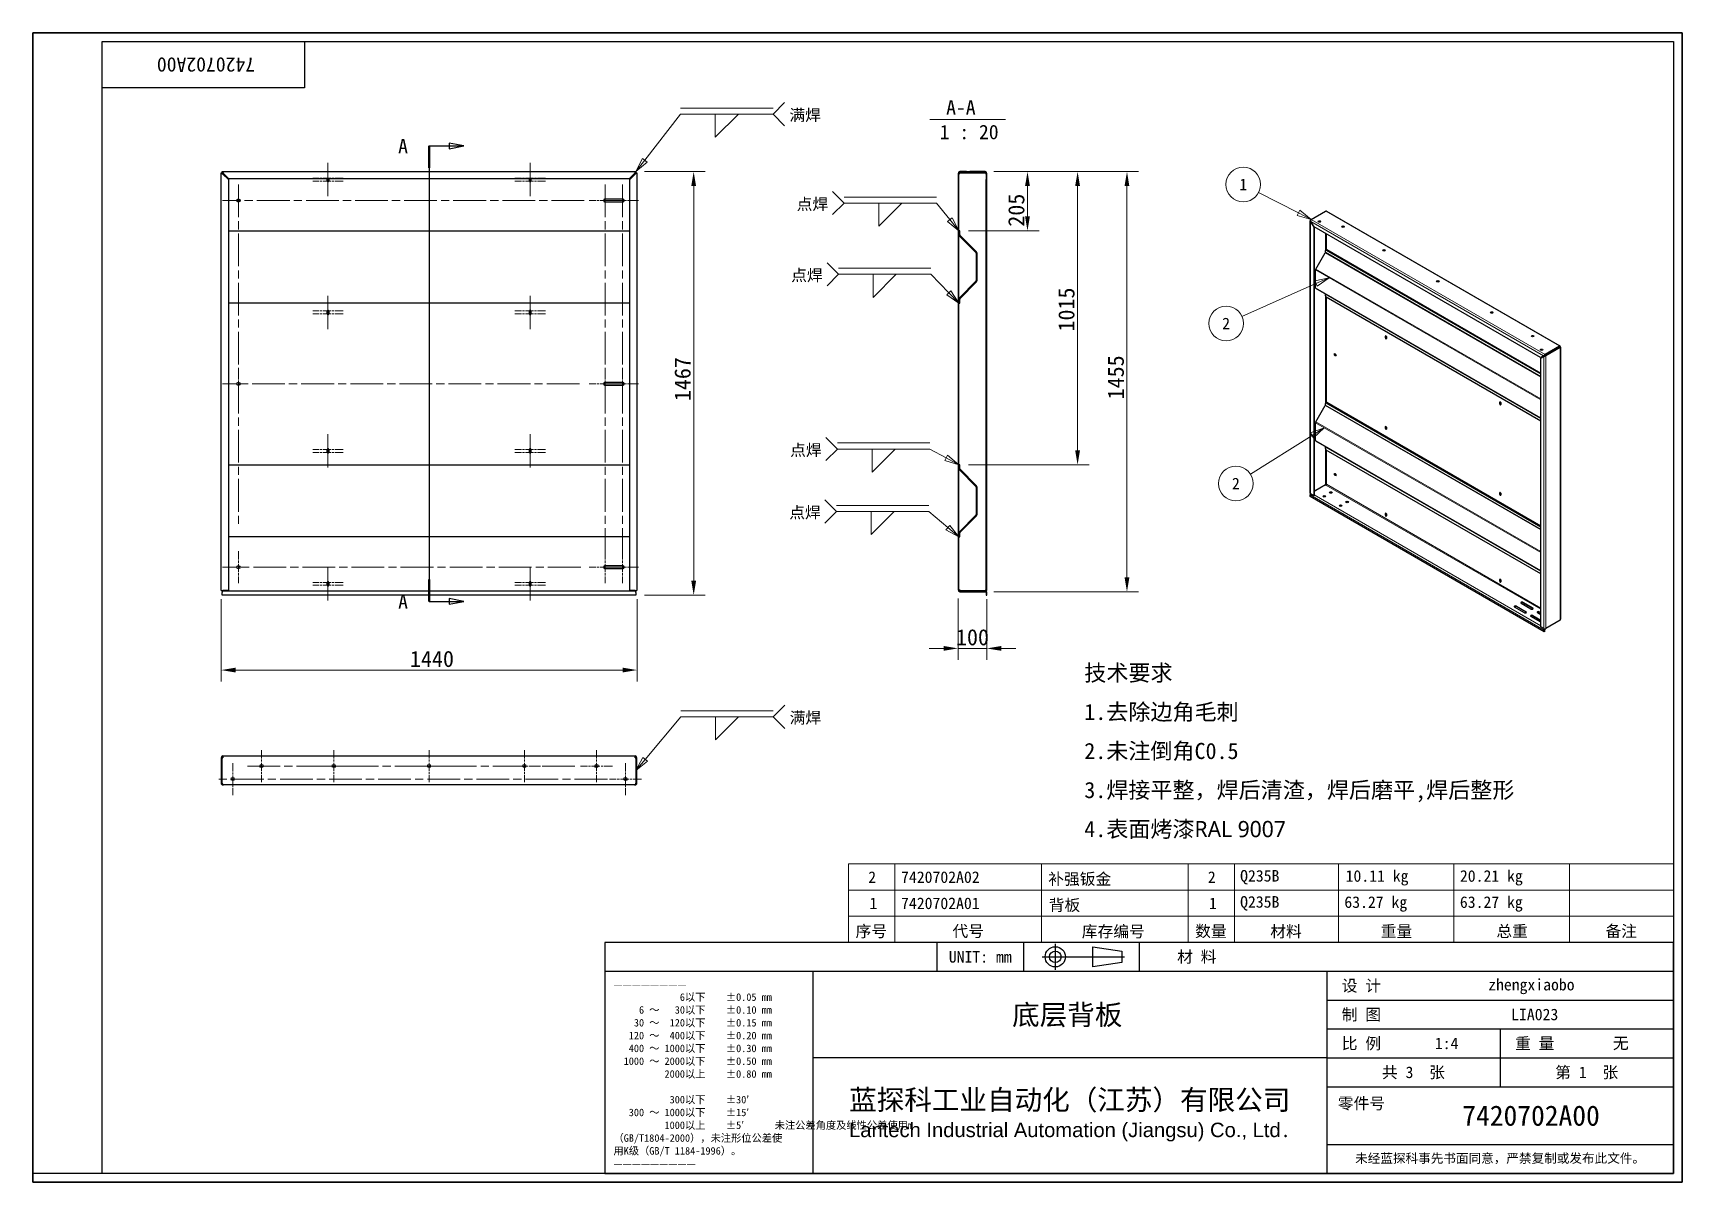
# Model space of a CAD drawing. Header units: millimetres. Extents: x 120 to 5830, y 110 to 4090.
import ezdxf
from ezdxf.enums import TextEntityAlignment as Align

# ---------------------------------------------------------------- set-up
doc = ezdxf.new("R2010")
doc.units = ezdxf.units.MM
doc.header["$LTSCALE"] = 20
doc.linetypes.add('CHAIN', pattern=[0.3543, 0.2362, -0.0295, 0.0591, -0.0295])
doc.linetypes.add('DASHED', pattern=[0.2067, 0.1654, -0.0413])
for name, color, linetype, lineweight in [('1', 7, 'Continuous', 18), ('剖面线 (ISO)', 7, 'Continuous', 18), ('可见 (ISO)', 7, 'Continuous', 25), ('可见窄的 (ISO)', 7, 'Continuous', 18), ('图框 (ISO)', 7, 'Continuous', 35), ('标题 (ISO)', 7, 'Continuous', 25)]:
    doc.layers.add(name, color=color, linetype=linetype, lineweight=lineweight)
for name, color, linetype, lineweight, true_color in [('中心标记 (ISO)', 1, 'CHAIN', 18, 0xc2ff0000), ('剖切线 (ISO)', 7, 'CHAIN', 25, 0xc2008000), ('尺寸 (ISO)', 7, 'Continuous', 18, 0xc2008000), ('符号 (ISO)', 7, 'Continuous', 18, 0xc2008000)]:
    doc.layers.add(name, color=color, linetype=linetype, lineweight=lineweight, true_color=true_color)
doc.styles.add('HZ_33', font='simfang.ttf')
doc.styles.add('文本样式164', font='SimSun.ttf')
doc.styles.add('文本样式165', font='SimSun.ttf')
doc.styles.add('文本样式74', font='SimSun.ttf')
doc.styles.add('最新国标', font='simfang.ttf')
doc.styles.add('注释文本 (ISO)', font='simfang.ttf')
doc.styles.add('添加1', font='simfang.ttf')
doc.dimstyles.new('默认 (GB)', dxfattribs={"dimscale": 20, "dimtxt": 2.8, "dimasz": 2.5, "dimexe": 2, "dimexo": 1.5, "dimgap": 0.5, "dimtad": 1, "dimtoh": 1, "dimdsep": 46, "dimtxsty": '最新国标', "dimcen": 0.09, "dimdle": 10, "dimaunit": 1, "dimadec": 3, "dimazin": 2, "dimtfac": 0.535714, "dimtdec": 3, "dimtmove": 0, "dimatfit": 3, "dimfxl": 1, "dimtolj": 1, "dimlwd": -1, "dimlwe": -1, "dimarcsym": 0})
pattern_1 = [(45, (0, 0), (-44.9013, 44.9013), [])]

msp = doc.modelspace()

# ---------------------------------------------------------------- texts
at = {"layer": '符号 (ISO)', "char_height": 50, "attachment_point": 7, "style": 'HZ_33'}
for s, insert in [('A-A ', (3281.993, 3807.249)), (' 1 : 20', (3225.533, 3721.045))]:
    msp.add_mtext(s, dxfattribs=dict(at, insert=insert))
at = {"layer": '符号 (ISO)', "insert": (3760.326, 1600.041), "char_height": 56, "width": 1634.80701, "attachment_point": 4, "line_spacing_factor": 1.44864, "style": '添加1'}
msp.add_mtext('\\fFangSong|b0|i0;{\\H56.0000;技术要求\\P}\\fFangSong|b0|i0;{\\H56.0000;1.去除边角毛刺\\P}\\fFangSong|b0|i0;{\\H56.0000;2.未注倒角C0.5\\P}\\fFangSong|b0|i0;{\\H56.0000;3.焊接平整，焊后清渣，焊后磨平,焊后整形\\P}\\fFangSong|b0|i0;{\\H56.0000;4.表面烤漆}\\fSegoe UI|b0|i0;{\\H56.0000;RAL 9007\\P}', dxfattribs=at)

# ---------------------------------------------------------------- blocks, each defined once
blk = doc.blocks.new('图框 最新国标')
at = {"layer": '图框 (ISO)'}
for p, q in [((6, 7), (6, 204.5)), ((6, 204.5), (291.5, 204.5)), ((291.5, 204.5), (291.5, 5.5)), ((6, 7), (6, 5.5)), ((6, 7), (6, 5.5)), ((291.5, 5.5), (6, 5.5))]:
    blk.add_line(p, q, dxfattribs=at)
at = {"layer": '图框 (ISO)', "color": 7, "linetype": 'Continuous', "lineweight": 25}
for p, q in [((18, 203), (290, 203)), ((18, 7), (18, 203)), ((18, 203), (290, 203)), ((53, 203), (53, 195)), ((290, 203), (290, 7)), ((290, 203), (290, 7)), ((53, 195), (18, 195)), ((290, 7), (6, 7)), ((290, 7), (18, 7))]:
    blk.add_line(p, q, dxfattribs=at)
at = {"layer": '图框 (ISO)', "style": '文本样式74'}
blk.add_attdef('零件代号_001', (44.46, 200.25), '', height=2.5, rotation=180, dxfattribs=at)
blk = doc.blocks.new('标题栏 副本 最新国标')
at = {"layer": '标题 (ISO)'}
for p, q in [((381.98, -183.84), (196.98, -183.84)), ((196.98, -183.84), (196.98, -223.84)), ((254.48, -183.84), (254.48, -188.84)), ((269.48, -183.84), (269.48, -188.84)), ((281.48, -188.09), (281.48, -184.59)), ((281.48, -184.59), (286.48, -185.34)), ((286.48, -185.34), (286.48, -187.34)), ((289.48, -183.84), (289.48, -188.84)), ((381.98, -223.84), (381.98, -183.84)), ((383.48, -183.84), (383.48, -225.34)), ((286.48, -187.34), (281.48, -188.09)), ((196.98, -188.84), (381.98, -188.84)), ((232.98, -188.84), (232.98, -223.84)), ((321.98, -188.84), (321.98, -223.84)), ((321.98, -193.84), (381.98, -193.84)), ((321.98, -198.84), (381.98, -198.84)), ((351.98, -198.84), (351.98, -208.84)), ((321.98, -203.84), (232.98, -203.84)), ((321.98, -203.84), (381.98, -203.84)), ((321.98, -208.84), (381.98, -208.84)), ((321.98, -218.84), (381.98, -218.84)), ((196.98, -223.84), (381.98, -223.84)), ((383.48, -225.34), (196.98, -225.34))]:
    blk.add_line(p, q, dxfattribs=at)
at = {"layer": '标题 (ISO)', "linetype": 'CHAIN', "ltscale": 5.000333}
blk.add_line((274.98, -184.09), (274.98, -188.59), dxfattribs=at)
at = {"layer": '标题 (ISO)', "linetype": 'CHAIN', "ltscale": 15.834605}
blk.add_line((272.73, -186.34), (286.98, -186.34), dxfattribs=at)
at = {"layer": '标题 (ISO)'}
for radius in [1.75, 1]:
    blk.add_circle((274.98, -186.34), radius, dxfattribs=at)
at = {"layer": '1', "style": '文本样式164'}
for s, p in [('UNIT: mm', (261.98, -186.34)), ('材 料', (299.48, -186.34)), ('设 计', (327.98, -191.34)), ('制 图', (327.98, -196.34)), ('比 例', (327.98, -201.34)), ('重 量', (357.98, -201.34)), ('共 3  张', (336.98, -206.34)), ('第 1  张', (366.98, -206.34))]:
    blk.add_text(s, height=2, dxfattribs=at).set_placement(p, align=Align.MIDDLE_CENTER)
at = {"layer": '标题 (ISO)', "style": '注释文本 (ISO)'}
for s, insert, char_height, attachment_point, line_spacing_factor in [('————————\\P}\\fSimSun|b0|i0;{\\H1.3000;             6以下    ±0.05 mm\\P}\\fSimSun|b0|i0;{\\H1.3000;     6 ～   30以下    ±0.10 mm\\P}\\fSimSun|b0|i0;{\\H1.3000;    30 ～  120以下    ±0.15 mm\\P}\\fSimSun|b0|i0;{\\H1.3000;   120 ～  400以下    ±0.20 mm\\P}\\fSimSun|b0|i0;{\\H1.3000;   400 ～ 1000以下    ±0.30 mm\\P}\\fSimSun|b0|i0;{\\H1.3000;  1000 ～ 2000以下    ±0.50 mm\\P}\\fSimSun|b0|i0;{\\H1.3000;          2000以上    ±0.80 mm\\P}\\fSimSun|b0|i0;{\\H1.3000;\\P}\\fSimSun|b0|i0;{\\H1.3000;           300以下    ±30′\\P}\\fSimSun|b0|i0;{\\H1.3000;   300 ～ 1000以下    ±15′\\P}\\fSimSun|b0|i0;{\\H1.3000;          1000以上    ±5′}\\fSimSun|b0|i0;{\\H1.3000;      未注公差角度及线性公差使用m\\P}\\fSimSun|b0|i0;{\\H1.3000;（GB/T1804-2000），未注形位公差使\\P}\\fSimSun|b0|i0;{\\H1.3000;用K级（GB/T 1184-1996）。\\P}\\fSimSun|b0|i0;{\\H1.3000;—————————', (198.48, -206.63), 1.3, 4, 1.023913), ('{\\fMicrosoft YaHei|b0|i0|c134|p34;\\H1.75x;蓝探科工业自动化（江苏）有限公司\\P\\fArial|b0|i0|c0|p34;\\H0.71429x;Lantech Industrial Automation (Jiangsu) Co., Ltd\\fFangSong|b0|i0|c134|p49;.\\H1.15195x; }', (277.48, -213.84), 2, 5, 0.978695)]:
    blk.add_mtext(s, dxfattribs=dict(at, insert=insert, char_height=char_height, attachment_point=attachment_point, line_spacing_factor=line_spacing_factor))
at = {"layer": '标题 (ISO)', "attachment_point": 5, "style": '注释文本 (ISO)'}
for s, insert, char_height in [('\\fFangSong|b0|i0;LIA023', (357.98, -196.34), 2), ('\\fFangSong|b0|i0;零件号', (327.98, -211.84), 2), ('\\fSimSun|b0|i0;{\\H1.6000;未经蓝探科事先书面同意，严禁复制或发布此文件。}', (351.98, -221.34), 1.6)]:
    blk.add_mtext(s, dxfattribs=dict(at, insert=insert, char_height=char_height))
at = {"layer": '标题 (ISO)', "style": '注释文本 (ISO)'}
blk.add_attdef('材料', text='', height=2, dxfattribs=at).set_placement((324.48, -186.34), align=Align.MIDDLE_CENTER)
at = {"layer": '标题 (ISO)'}
for tag, p, height, style in [('设计人_001', (349.92, -192.16), 2, '注释文本 (ISO)'), ('库存编号_001', (267.5, -198.13), 3.5, '文本样式165'), ('视图比例_001', (340.69, -202.33), 2, '注释文本 (ISO)'), ('质量\\P3;_001', (371.53, -202.3), 2, '注释文本 (ISO)'), ('零件代号_001', (345.44, -215.59), 3.5, '文本样式165')]:
    blk.add_attdef(tag, p, '', height=height, dxfattribs=dict(at, style=style))
blk = doc.blocks.new('二维转换剖视图0')
at = {"layer": '剖切线 (ISO)', "linetype": 'CHAIN', "ltscale": 16.305273}
blk.add_line((74.57, 184.93), (74.57, 106.05), dxfattribs=at)
at = {"layer": '剖切线 (ISO)', "linetype": 'Continuous', "lineweight": 50}
for p, q in [((74.57, 184.93), (74.57, 181.15)), ((74.57, 109.83), (74.57, 106.05))]:
    blk.add_line(p, q, dxfattribs=at)
at = {"layer": '剖切线 (ISO)', "linetype": 'Continuous'}
for p, q in [((74.57, 184.93), (78.07, 184.93)), ((80.57, 184.93), (78.07, 185.43)), ((78.07, 185.43), (78.07, 184.43)), ((78.07, 184.93), (80.57, 184.93)), ((78.07, 184.43), (80.57, 184.93)), ((74.57, 106.05), (78.07, 106.05)), ((80.57, 106.05), (78.07, 106.55)), ((78.07, 106.55), (78.07, 105.55)), ((78.07, 106.05), (80.57, 106.05)), ((78.07, 105.55), (80.57, 106.05))]:
    blk.add_line(p, q, dxfattribs=at)
at = {"layer": '剖切线 (ISO)', "linetype": 'Continuous', "flags": 128}
for points in [[(78.07, 184.43), (80.57, 184.93), (78.07, 185.43), (78.07, 184.43)], [(78.07, 105.55), (80.57, 106.05), (78.07, 106.55), (78.07, 105.55)]]:
    blk.add_lwpolyline(points, dxfattribs=at)
at = {"layer": '剖切线 (ISO)'}
for points in [[(78.07, 184.43), (80.57, 184.93), (78.07, 185.43), (78.07, 184.43)], [(78.07, 105.55), (80.57, 106.05), (78.07, 106.55), (78.07, 105.55)]]:
    blk.add_solid(points, dxfattribs=at)
at = {"layer": '剖切线 (ISO)', "char_height": 2.5, "attachment_point": 7, "style": 'HZ_33'}
for insert in [(69.22, 183.65), (69.22, 104.77)]:
    blk.add_mtext('A', dxfattribs=dict(at, insert=insert))
blk = doc.blocks.new('*D6')
at = {"layer": 'Defpoints', "color": 0}
for p in [(3417.1, 3609.6), (3563.6, 3609.6), (3329.1, 3404.6)]:
    blk.add_point(p, dxfattribs=at)
at = {"layer": '尺寸 (ISO)', "color": 116, "true_color": 0x000000}
for p, q in [((3447.1, 3609.6), (3603.6, 3609.6)), ((3563.6, 3454.6), (3563.6, 3559.6)), ((3359.1, 3404.6), (3603.6, 3404.6))]:
    blk.add_line(p, q, dxfattribs=at)
for points in [[(3555.2, 3559.6), (3571.9, 3559.6), (3563.6, 3609.6)], [(3555.2, 3454.6), (3571.9, 3454.6), (3563.6, 3404.6)]]:
    blk.add_solid(points, dxfattribs=at)
at = {"layer": '尺寸 (ISO)', "insert": (3525.2, 3476.2), "char_height": 56, "attachment_point": 5, "rotation": 90, "style": '最新国标'}
blk.add_mtext('\\A1;205', dxfattribs=at)
blk = doc.blocks.new('*D7')
at = {"layer": 'Defpoints', "color": 0}
for p in [(3417.1, 3609.6), (3329.1, 2594.6), (3737.1, 2594.6)]:
    blk.add_point(p, dxfattribs=at)
at = {"layer": '尺寸 (ISO)', "color": 116, "true_color": 0x000000}
for p, q in [((3447.1, 3609.6), (3777.1, 3609.6)), ((3737.1, 3559.6), (3737.1, 2644.6)), ((3359.1, 2594.6), (3777.1, 2594.6))]:
    blk.add_line(p, q, dxfattribs=at)
for points in [[(3728.7, 3559.6), (3745.4, 3559.6), (3737.1, 3609.6)], [(3728.7, 2644.6), (3745.4, 2644.6), (3737.1, 2594.6)]]:
    blk.add_solid(points, dxfattribs=at)
at = {"layer": '尺寸 (ISO)', "insert": (3698.7, 3132.1), "char_height": 56, "attachment_point": 5, "rotation": 90, "style": '最新国标'}
blk.add_mtext('\\A1;1015', dxfattribs=at)
blk = doc.blocks.new('焊接符号标识符1')
at = {"layer": '符号 (ISO)'}
for p, q in [((146.42, 175.04), (144.42, 177.04)), ((146.42, 175.04), (144.42, 173.04)), ((162.42, 175.04), (146.42, 175.04)), ((152.42, 175.04), (156.42, 175.04)), ((156.42, 175.04), (152.42, 171.04)), ((152.42, 171.04), (152.42, 175.04)), ((164.73, 172.17), (162.42, 175.04)), ((165.12, 172.49), (164.34, 171.86)), ((164.34, 171.86), (166.3, 170.23)), ((164.73, 172.17), (166.3, 170.23)), ((166.3, 170.23), (165.12, 172.49))]:
    blk.add_line(p, q, dxfattribs=at)
at = {"layer": '符号 (ISO)', "linetype": 'DASHED', "ltscale": 12.901145}
blk.add_line((162.42, 176.09), (146.42, 176.09), dxfattribs=at)
at = {"layer": '符号 (ISO)', "flags": 128}
blk.add_lwpolyline([(164.34, 171.86), (166.3, 170.23), (165.12, 172.49), (164.34, 171.86)], dxfattribs=at)
at = {"layer": '符号 (ISO)'}
blk.add_solid([(164.34, 171.86), (166.3, 170.23), (165.12, 172.49), (164.34, 171.86)], dxfattribs=at)
at = {"layer": '符号 (ISO)', "insert": (138.22, 173.64), "char_height": 2, "attachment_point": 7, "style": '注释文本 (ISO)'}
blk.add_mtext('点焊', dxfattribs=at)
blk = doc.blocks.new('焊接符号标识符2')
at = {"layer": '符号 (ISO)'}
for p, q in [((145.47, 162.7), (143.47, 164.7)), ((145.47, 162.7), (143.47, 160.7)), ((161.47, 162.7), (145.47, 162.7)), ((151.47, 162.7), (155.47, 162.7)), ((155.47, 162.7), (151.47, 158.7)), ((151.47, 158.7), (151.47, 162.7)), ((164.56, 159.52), (161.47, 162.7)), ((164.92, 159.87), (164.2, 159.17)), ((164.2, 159.17), (166.3, 157.73)), ((164.56, 159.52), (166.3, 157.73)), ((166.3, 157.73), (164.92, 159.87))]:
    blk.add_line(p, q, dxfattribs=at)
at = {"layer": '符号 (ISO)', "linetype": 'DASHED', "ltscale": 12.901145}
blk.add_line((161.47, 163.75), (145.47, 163.75), dxfattribs=at)
at = {"layer": '符号 (ISO)', "flags": 128}
blk.add_lwpolyline([(164.2, 159.17), (166.3, 157.73), (164.92, 159.87), (164.2, 159.17)], dxfattribs=at)
at = {"layer": '符号 (ISO)'}
blk.add_solid([(164.2, 159.17), (166.3, 157.73), (164.92, 159.87), (164.2, 159.17)], dxfattribs=at)
at = {"layer": '符号 (ISO)', "insert": (137.27, 161.31), "char_height": 2, "attachment_point": 7, "style": '注释文本 (ISO)'}
blk.add_mtext('点焊', dxfattribs=at)
blk = doc.blocks.new('焊接符号标识符3')
at = {"layer": '符号 (ISO)'}
for p, q in [((145.28, 132.44), (143.28, 134.44)), ((145.28, 132.44), (143.28, 130.44)), ((161.28, 132.44), (145.28, 132.44)), ((151.28, 132.44), (155.28, 132.44)), ((155.28, 132.44), (151.28, 128.44)), ((151.28, 128.44), (151.28, 132.44)), ((164.1, 130.92), (161.28, 132.44)), ((164.34, 131.36), (163.86, 130.48)), ((166.3, 129.73), (164.34, 131.36)), ((163.86, 130.48), (166.3, 129.73)), ((164.1, 130.92), (166.3, 129.73))]:
    blk.add_line(p, q, dxfattribs=at)
at = {"layer": '符号 (ISO)', "linetype": 'DASHED', "ltscale": 12.901145}
blk.add_line((161.28, 133.49), (145.28, 133.49), dxfattribs=at)
at = {"layer": '符号 (ISO)', "flags": 128}
blk.add_lwpolyline([(163.86, 130.48), (166.3, 129.73), (164.34, 131.36), (163.86, 130.48)], dxfattribs=at)
at = {"layer": '符号 (ISO)'}
blk.add_solid([(163.86, 130.48), (166.3, 129.73), (164.34, 131.36), (163.86, 130.48)], dxfattribs=at)
at = {"layer": '符号 (ISO)', "insert": (137.09, 131.04), "char_height": 2, "attachment_point": 7, "style": '注释文本 (ISO)'}
blk.add_mtext('点焊', dxfattribs=at)
blk = doc.blocks.new('焊接符号标识符4')
at = {"layer": '符号 (ISO)'}
for p, q in [((145.12, 121.62), (143.12, 123.62)), ((145.12, 121.62), (143.12, 119.62)), ((161.12, 121.62), (145.12, 121.62)), ((151.12, 121.62), (155.12, 121.62)), ((155.12, 121.62), (151.12, 117.62)), ((151.12, 117.62), (151.12, 121.62)), ((164.4, 118.85), (161.12, 121.62)), ((164.72, 119.23), (164.07, 118.47)), ((164.07, 118.47), (166.3, 117.23)), ((164.4, 118.85), (166.3, 117.23)), ((166.3, 117.23), (164.72, 119.23))]:
    blk.add_line(p, q, dxfattribs=at)
at = {"layer": '符号 (ISO)', "linetype": 'DASHED', "ltscale": 12.901145}
blk.add_line((161.12, 122.67), (145.12, 122.67), dxfattribs=at)
at = {"layer": '符号 (ISO)', "flags": 128}
blk.add_lwpolyline([(164.07, 118.47), (166.3, 117.23), (164.72, 119.23), (164.07, 118.47)], dxfattribs=at)
at = {"layer": '符号 (ISO)'}
blk.add_solid([(164.07, 118.47), (166.3, 117.23), (164.72, 119.23), (164.07, 118.47)], dxfattribs=at)
at = {"layer": '符号 (ISO)', "insert": (136.93, 120.23), "char_height": 2, "attachment_point": 7, "style": '注释文本 (ISO)'}
blk.add_mtext('点焊', dxfattribs=at)
blk = doc.blocks.new('*D12')
at = {"layer": 'Defpoints', "color": 0}
for p in [(2207.8, 3609.6), (2207.8, 2142.6), (2407.8, 2142.6)]:
    blk.add_point(p, dxfattribs=at)
at = {"layer": '尺寸 (ISO)', "color": 116, "true_color": 0x000000}
for p, q in [((2237.8, 3609.6), (2447.8, 3609.6)), ((2407.8, 3559.6), (2407.8, 2192.6)), ((2237.8, 2142.6), (2447.8, 2142.6))]:
    blk.add_line(p, q, dxfattribs=at)
for points in [[(2399.4, 3559.6), (2416.1, 3559.6), (2407.8, 3609.6)], [(2399.4, 2192.6), (2416.1, 2192.6), (2407.8, 2142.6)]]:
    blk.add_solid(points, dxfattribs=at)
at = {"layer": '尺寸 (ISO)', "insert": (2369.5, 2891.1), "char_height": 56, "attachment_point": 5, "rotation": 90, "style": '最新国标'}
blk.add_mtext('\\A1;1467', dxfattribs=at)
blk = doc.blocks.new('*D13')
at = {"layer": 'Defpoints', "color": 0}
for p in [(771.5, 2158.3), (2211.5, 2158.3), (771.5, 1883.3)]:
    blk.add_point(p, dxfattribs=at)
at = {"layer": '尺寸 (ISO)', "color": 116, "true_color": 0x000000}
for p, q in [((771.5, 2128.3), (771.5, 1843.3)), ((2211.5, 2128.3), (2211.5, 1843.3)), ((2161.5, 1883.3), (821.5, 1883.3))]:
    blk.add_line(p, q, dxfattribs=at)
for points in [[(821.5, 1891.6), (821.5, 1874.9), (771.5, 1883.3)], [(2161.5, 1891.6), (2161.5, 1874.9), (2211.5, 1883.3)]]:
    blk.add_solid(points, dxfattribs=at)
at = {"layer": '尺寸 (ISO)', "insert": (1501.5, 1921.6), "char_height": 56, "attachment_point": 5, "style": '最新国标'}
blk.add_mtext('\\A1;1440', dxfattribs=at)
blk = doc.blocks.new('*D14')
at = {"layer": 'Defpoints', "color": 0}
for p in [(3417.1, 3609.6), (3417.1, 2154.6), (3908.1, 2154.6)]:
    blk.add_point(p, dxfattribs=at)
at = {"layer": '尺寸 (ISO)', "color": 116, "true_color": 0x000000}
for p, q in [((3447.1, 3609.6), (3948.1, 3609.6)), ((3908.1, 3559.6), (3908.1, 2204.6)), ((3447.1, 2154.6), (3948.1, 2154.6))]:
    blk.add_line(p, q, dxfattribs=at)
for points in [[(3899.7, 3559.6), (3916.4, 3559.6), (3908.1, 3609.6)], [(3899.7, 2204.6), (3916.4, 2204.6), (3908.1, 2154.6)]]:
    blk.add_solid(points, dxfattribs=at)
at = {"layer": '尺寸 (ISO)', "insert": (3869.7, 2897.1), "char_height": 56, "attachment_point": 5, "rotation": 90, "style": '最新国标'}
blk.add_mtext('\\A1;1455', dxfattribs=at)
blk = doc.blocks.new('*D15')
at = {"layer": 'Defpoints', "color": 0}
for p in [(3323.1, 2160.6), (3423.1, 2158.3), (3423.1, 1958.3)]:
    blk.add_point(p, dxfattribs=at)
at = {"layer": '尺寸 (ISO)', "color": 116, "true_color": 0x000000}
for p, q in [((3323.1, 2130.6), (3323.1, 1918.3)), ((3423.1, 2128.3), (3423.1, 1918.3)), ((3273.1, 1958.3), (3223.1, 1958.3)), ((3323.1, 1958.3), (3423.1, 1958.3)), ((3473.1, 1958.3), (3523.1, 1958.3))]:
    blk.add_line(p, q, dxfattribs=at)
for points in [[(3273.1, 1966.7), (3273.1, 1950), (3323.1, 1958.3)], [(3473.1, 1966.7), (3473.1, 1950), (3423.1, 1958.3)]]:
    blk.add_solid(points, dxfattribs=at)
at = {"layer": '尺寸 (ISO)', "insert": (3373.1, 1996.6), "char_height": 56, "attachment_point": 5, "style": '最新国标'}
blk.add_mtext('\\A1;100', dxfattribs=at)
blk = doc.blocks.new('明细栏')
at = {"layer": '符号 (ISO)'}
for p, q in [((290, 60.58), (147.2, 60.58)), ((147.2, 60.58), (147.2, 51.53)), ((155.2, 60.58), (155.2, 51.53)), ((180.6, 60.58), (180.6, 51.53)), ((206, 60.58), (206, 51.53)), ((214, 60.58), (214, 51.53)), ((232, 60.58), (232, 51.53)), ((252, 60.58), (252, 51.53)), ((272, 60.58), (272, 51.53)), ((290, 60.58), (290, 51.53)), ((290, 56.05), (147.2, 56.05)), ((290, 51.53), (147.2, 51.53)), ((147.2, 47), (147.2, 51.53)), ((155.2, 47), (155.2, 51.53)), ((180.6, 47), (180.6, 51.53)), ((206, 47), (206, 51.53)), ((214, 47), (214, 51.53)), ((232, 47), (232, 51.53)), ((252, 47), (252, 51.53)), ((272, 47), (272, 51.53)), ((290, 47), (290, 51.53)), ((290, 47), (147.2, 47))]:
    blk.add_line(p, q, dxfattribs=at)
at = {"layer": '符号 (ISO)', "char_height": 2, "attachment_point": 7, "style": '注释文本 (ISO)'}
for s, insert in [('2', (150.61, 57.3)), ('7420702A02', (156.29, 57.27)), ('补强钣金', (181.77, 56.75)), ('2', (209.41, 57.3)), ('Q235B', (214.99, 57.03)), ('10.11 kg', (233.26, 56.85)), ('20.21 kg', (253.05, 56.85)), ('1', (150.81, 52.77)), ('7420702A01', (156.29, 52.74)), ('背板', (181.86, 52.24)), ('1', (209.61, 52.77)), ('Q235B', (214.99, 52.51)), ('63.27 kg', (233.04, 52.32)), ('63.27 kg', (253.04, 52.32)), ('序号', (148.42, 47.71)), ('代号', (165.19, 47.73)), ('库存编号', (187.58, 47.66)), ('数量', (207.21, 47.72)), ('材料', (220.21, 47.68)), ('重量', (239.33, 47.78)), ('总重', (259.36, 47.75)), ('备注', (278.25, 47.74))]:
    blk.add_mtext(s, dxfattribs=dict(at, insert=insert))
blk = doc.blocks.new('引出序号1')
at = {"layer": '符号 (ISO)'}
for p, q in [((225.08, 173.36), (218.2, 176.9)), ((225.31, 173.8), (224.85, 172.91)), ((224.85, 172.91), (227.3, 172.21)), ((225.08, 173.36), (227.3, 172.21)), ((227.3, 172.21), (225.31, 173.8))]:
    blk.add_line(p, q, dxfattribs=at)
at = {"layer": '符号 (ISO)', "flags": 128}
blk.add_lwpolyline([(224.85, 172.91), (227.3, 172.21), (225.31, 173.8), (224.85, 172.91)], dxfattribs=at)
at = {"layer": '符号 (ISO)'}
blk.add_circle((215.54, 178.27), 3, dxfattribs=at)
blk.add_solid([(224.85, 172.91), (227.3, 172.21), (225.31, 173.8), (224.85, 172.91)], dxfattribs=at)
at = {"layer": '符号 (ISO)', "insert": (215.54, 178.27), "char_height": 2, "attachment_point": 5, "style": '注释文本 (ISO)'}
blk.add_mtext('1', dxfattribs=at)
blk = doc.blocks.new('引出序号2')
at = {"layer": '符号 (ISO)'}
for p, q in [((228.12, 161.09), (215.3, 155.4)), ((230.4, 162.11), (227.91, 161.55)), ((227.91, 161.55), (228.32, 160.64)), ((228.12, 161.09), (230.4, 162.11)), ((228.32, 160.64), (230.4, 162.11))]:
    blk.add_line(p, q, dxfattribs=at)
at = {"layer": '符号 (ISO)', "flags": 128}
blk.add_lwpolyline([(228.32, 160.64), (230.4, 162.11), (227.91, 161.55), (228.32, 160.64)], dxfattribs=at)
at = {"layer": '符号 (ISO)'}
blk.add_circle((212.57, 154.19), 3, dxfattribs=at)
blk.add_solid([(228.32, 160.64), (230.4, 162.11), (227.91, 161.55), (228.32, 160.64)], dxfattribs=at)
at = {"layer": '符号 (ISO)', "insert": (212.57, 154.19), "char_height": 2, "attachment_point": 5, "style": '注释文本 (ISO)'}
blk.add_mtext('2', dxfattribs=at)
blk = doc.blocks.new('引出序号3')
at = {"layer": '符号 (ISO)'}
for p, q in [((227.44, 134.81), (216.78, 128.07)), ((229.55, 136.14), (227.17, 135.23)), ((227.17, 135.23), (227.71, 134.38)), ((227.44, 134.81), (229.55, 136.14)), ((227.71, 134.38), (229.55, 136.14))]:
    blk.add_line(p, q, dxfattribs=at)
at = {"layer": '符号 (ISO)', "flags": 128}
blk.add_lwpolyline([(227.71, 134.38), (229.55, 136.14), (227.17, 135.23), (227.71, 134.38)], dxfattribs=at)
at = {"layer": '符号 (ISO)'}
blk.add_circle((214.26, 126.47), 3, dxfattribs=at)
blk.add_solid([(227.71, 134.38), (229.55, 136.14), (227.17, 135.23), (227.71, 134.38)], dxfattribs=at)
at = {"layer": '符号 (ISO)', "insert": (214.26, 126.47), "char_height": 2, "attachment_point": 5, "style": '注释文本 (ISO)'}
blk.add_mtext('2', dxfattribs=at)
blk = doc.blocks.new('焊接符号标识符5')
at = {"layer": '符号 (ISO)', "linetype": 'DASHED', "ltscale": 12.901145}
blk.add_line((118.13, 191.48), (134.13, 191.48), dxfattribs=at)
at = {"layer": '符号 (ISO)'}
for p, q in [((134.13, 190.43), (136.13, 192.43)), ((111.92, 182.45), (118.13, 190.43)), ((118.13, 190.43), (134.13, 190.43)), ((124.13, 190.43), (128.13, 190.43)), ((128.13, 190.43), (124.13, 186.43)), ((124.13, 186.43), (124.13, 190.43)), ((134.13, 190.43), (136.13, 188.43)), ((111.53, 182.76), (110.39, 180.48)), ((112.32, 182.15), (111.53, 182.76)), ((111.92, 182.45), (110.39, 180.48)), ((110.39, 180.48), (112.32, 182.15))]:
    blk.add_line(p, q, dxfattribs=at)
at = {"layer": '符号 (ISO)', "flags": 128}
blk.add_lwpolyline([(111.53, 182.76), (110.39, 180.48), (112.32, 182.15), (111.53, 182.76)], dxfattribs=at)
at = {"layer": '符号 (ISO)'}
blk.add_solid([(111.53, 182.76), (110.39, 180.48), (112.32, 182.15), (111.53, 182.76)], dxfattribs=at)
at = {"layer": '符号 (ISO)', "insert": (136.96, 189.05), "char_height": 2, "attachment_point": 7, "style": '注释文本 (ISO)'}
blk.add_mtext('满焊', dxfattribs=at)
blk = doc.blocks.new('焊接符号标识符6')
at = {"layer": '符号 (ISO)'}
for p, q in [((111.99, 78.7), (118.17, 86.07)), ((118.17, 86.07), (134.17, 86.07)), ((124.17, 86.07), (128.17, 86.07)), ((128.17, 86.07), (124.17, 82.07)), ((124.17, 82.07), (124.17, 86.07)), ((134.17, 86.07), (136.17, 88.07)), ((134.17, 86.07), (136.17, 84.07)), ((111.61, 79.02), (110.39, 76.79)), ((111.99, 78.7), (110.39, 76.79)), ((110.39, 76.79), (112.38, 78.38)), ((112.38, 78.38), (111.61, 79.02))]:
    blk.add_line(p, q, dxfattribs=at)
at = {"layer": '符号 (ISO)', "linetype": 'DASHED', "ltscale": 12.901145}
blk.add_line((118.17, 87.12), (134.17, 87.12), dxfattribs=at)
at = {"layer": '符号 (ISO)', "flags": 128}
blk.add_lwpolyline([(111.61, 79.02), (110.39, 76.79), (112.38, 78.38), (111.61, 79.02)], dxfattribs=at)
at = {"layer": '符号 (ISO)'}
blk.add_solid([(111.61, 79.02), (110.39, 76.79), (112.38, 78.38), (111.61, 79.02)], dxfattribs=at)
at = {"layer": '符号 (ISO)', "insert": (137, 84.69), "char_height": 2, "attachment_point": 7, "style": '注释文本 (ISO)'}
blk.add_mtext('满焊', dxfattribs=at)

# ---------------------------------------------------------------- dimensions: what is measured, and where the dimension line sits
at = {"layer": '尺寸 (ISO)', "color": 116, "true_color": 0x00803f}
for base, p1, p2, angle, override, picture, middle in [((2407.776, 2142.615), (2207.776, 3609.615), (2207.776, 2142.615), 270, {"dimgap": 0.5, "dimtoh": 0, "dimdec": 2, "dimtol": 0, "dimlim": 0, "dimtp": 0, "dimtm": 0, "dimtdec": 3, "dimtofl": 0, "dimatfit": 1}, '*D12', (2407.776, 2891.115)), ((3563.554, 3609.615), (3329.054, 3404.615), (3417.054, 3609.615), 90, {"dimgap": 0.5, "dimtoh": 0, "dimdec": 2, "dimtol": 0, "dimlim": 0, "dimtp": 0, "dimtm": 0, "dimtdec": 3, "dimtofl": 0, "dimatfit": 1}, '*D6', (3563.554, 3476.188)), ((3737.054, 2594.615), (3417.054, 3609.615), (3329.054, 2594.615), 90, {"dimgap": 0.5, "dimtoh": 0, "dimdec": 2, "dimtol": 0, "dimlim": 0, "dimtp": 0, "dimtm": 0, "dimtdec": 3, "dimtofl": 0, "dimatfit": 1}, '*D7', (3737.054, 3132.115)), ((3908.054, 2154.615), (3417.054, 3609.615), (3417.054, 2154.615), 90, {"dimgap": 0.5, "dimtoh": 0, "dimdec": 2, "dimtol": 0, "dimlim": 0, "dimtp": 0, "dimtm": 0, "dimtdec": 3, "dimtofl": 0, "dimatfit": 1}, '*D14', (3908.054, 2897.115)), ((771.483, 1883.252), (2211.483, 2158.322), (771.483, 2158.322), 180, {"dimgap": 0.5, "dimtoh": 0, "dimdec": 2, "dimtol": 0, "dimlim": 0, "dimtp": 0, "dimtm": 0, "dimtdec": 3, "dimtofl": 0, "dimatfit": 1}, '*D13', (1501.483, 1883.252)), ((3423.054, 1958.322), (3323.054, 2160.615), (3423.054, 2158.322), 180, {"dimgap": 0.5, "dimtoh": 0, "dimdec": 2, "dimtol": 0, "dimlim": 0, "dimtp": 0, "dimtm": 0, "dimtdec": 3, "dimtofl": 1, "dimatfit": 1}, '*D15', (3373.054, 1958.322))]:
    dim = msp.add_linear_dim(base=base, p1=p1, p2=p2, angle=angle, dimstyle='默认 (GB)', override=override, dxfattribs=at)
    dim.commit()
    dim.dimension.update_dxf_attribs({"geometry": picture, "text_midpoint": middle, "dimtype": 160})

# ---------------------------------------------------------------- hatches: boundary and pattern name
at = {"layer": '剖面线 (ISO)'}
h = msp.add_hatch(dxfattribs=at)
h.set_pattern_fill('ANSI31', color=256, scale=508, style=0)
h.set_pattern_definition(pattern_1)
edge = h.paths.add_edge_path()
edge.add_line((3420.054, 2151.615), (3420.054, 2142.615))
edge.add_line((3420.054, 2142.615), (3423.054, 2142.615))
edge.add_line((3423.054, 2142.615), (3423.054, 2151.615))
edge.add_ellipse((3417.054, 2151.615), major_axis=(0, 6), ratio=1, start_angle=270, end_angle=360)
edge.add_line((3417.054, 2157.615), (3329.054, 2157.615))
edge.add_ellipse((3329.054, 2160.615), major_axis=(-3, 0), ratio=1, start_angle=0, end_angle=90, ccw=False)
edge.add_line((3326.054, 2160.615), (3326.054, 3603.615))
edge.add_ellipse((3329.054, 3603.615), major_axis=(0, 3), ratio=1, start_angle=0, end_angle=90, ccw=False)
edge.add_line((3329.054, 3606.615), (3352.554, 3606.615))
edge.add_line((3352.554, 3606.615), (3352.554, 3609.615))
edge.add_line((3352.554, 3609.615), (3329.054, 3609.615))
edge.add_ellipse((3329.054, 3603.615), major_axis=(-6, 0), ratio=1, start_angle=270, end_angle=360)
edge.add_line((3323.054, 3603.615), (3323.054, 2160.615))
edge.add_ellipse((3329.054, 2160.615), major_axis=(0, -6), ratio=1, start_angle=270, end_angle=360)
edge.add_line((3329.054, 2154.615), (3417.054, 2154.615))
edge.add_ellipse((3417.054, 2151.615), major_axis=(3, 0), ratio=1, start_angle=0, end_angle=90, ccw=False)
h = msp.add_hatch(dxfattribs=at)
h.set_pattern_fill('ANSI31', color=256, scale=508, style=0)
h.set_pattern_definition(pattern_1)
edge = h.paths.add_edge_path()
edge.add_line((3420.054, 3603.615), (3420.054, 3584.615))
edge.add_line((3420.054, 3584.615), (3423.054, 3584.615))
edge.add_line((3423.054, 3584.615), (3423.054, 3603.615))
edge.add_ellipse((3417.054, 3603.615), major_axis=(0, 6), ratio=1, start_angle=270, end_angle=360)
edge.add_line((3417.054, 3609.615), (3363.554, 3609.615))
edge.add_line((3363.554, 3609.615), (3363.554, 3606.615))
edge.add_line((3363.554, 3606.615), (3417.054, 3606.615))
edge.add_ellipse((3417.054, 3603.615), major_axis=(3, 0), ratio=1, start_angle=0, end_angle=90, ccw=False)
h = msp.add_hatch(dxfattribs=at)
h.set_pattern_fill('ANSI31', color=256, scale=508, angle=90.00021, style=0)
h.set_pattern_definition([(135.0002, (0, 0), (-44.9011, -44.90145), [])])
edge = h.paths.add_edge_path()
edge.add_ellipse((3332.054, 3390.857), major_axis=(0, -6), ratio=1, start_angle=270, end_angle=315)
edge.add_line((3327.812, 3386.615), (3385.176, 3329.251))
edge.add_ellipse((3383.054, 3327.129), major_axis=(2.121, -2.121), ratio=1, start_angle=45, end_angle=90, ccw=False)
edge.add_line((3386.054, 3327.129), (3386.054, 3232.1))
edge.add_ellipse((3383.054, 3232.1), major_axis=(0, -3), ratio=1, start_angle=45, end_angle=90, ccw=False)
edge.add_line((3385.176, 3229.979), (3327.812, 3172.615))
edge.add_ellipse((3332.054, 3168.372), major_axis=(-4.243, -4.243), ratio=1, start_angle=270, end_angle=315)
edge.add_line((3326.054, 3168.372), (3326.054, 3154.615))
edge.add_line((3326.054, 3154.615), (3329.054, 3154.615))
edge.add_line((3329.054, 3154.615), (3329.054, 3168.372))
edge.add_ellipse((3332.054, 3168.372), major_axis=(0, 3), ratio=1, start_angle=45, end_angle=90, ccw=False)
edge.add_line((3329.933, 3170.493), (3387.297, 3227.857))
edge.add_ellipse((3383.054, 3232.1), major_axis=(4.243, 4.243), ratio=1, start_angle=270, end_angle=315)
edge.add_line((3389.054, 3232.1), (3389.054, 3327.129))
edge.add_ellipse((3383.054, 3327.129), major_axis=(0, 6), ratio=1, start_angle=270, end_angle=315)
edge.add_line((3387.297, 3331.372), (3329.933, 3388.736))
edge.add_ellipse((3332.054, 3390.857), major_axis=(-2.121, 2.121), ratio=1, start_angle=45, end_angle=90, ccw=False)
edge.add_line((3329.054, 3390.857), (3329.054, 3404.615))
edge.add_line((3329.054, 3404.615), (3326.054, 3404.615))
edge.add_line((3326.054, 3404.615), (3326.054, 3390.857))
h = msp.add_hatch(dxfattribs=at)
h.set_pattern_fill('ANSI31', color=256, scale=508, angle=14.999978, style=0)
h.set_pattern_definition([(60, (0, 0), (-54.9926, 31.75), [])])
edge = h.paths.add_edge_path()
edge.add_ellipse((3332.054, 2580.857), major_axis=(0, -6), ratio=1, start_angle=270, end_angle=315)
edge.add_line((3327.812, 2576.615), (3385.176, 2519.251))
edge.add_ellipse((3383.054, 2517.129), major_axis=(2.121, -2.121), ratio=1, start_angle=45, end_angle=90, ccw=False)
edge.add_line((3386.054, 2517.129), (3386.054, 2422.1))
edge.add_ellipse((3383.054, 2422.1), major_axis=(0, -3), ratio=1, start_angle=45, end_angle=90, ccw=False)
edge.add_line((3385.176, 2419.979), (3327.812, 2362.615))
edge.add_ellipse((3332.054, 2358.372), major_axis=(-4.243, -4.243), ratio=1, start_angle=270, end_angle=315)
edge.add_line((3326.054, 2358.372), (3326.054, 2344.615))
edge.add_line((3326.054, 2344.615), (3329.054, 2344.615))
edge.add_line((3329.054, 2344.615), (3329.054, 2358.372))
edge.add_ellipse((3332.054, 2358.372), major_axis=(0, 3), ratio=1, start_angle=45, end_angle=90, ccw=False)
edge.add_line((3329.933, 2360.493), (3387.297, 2417.857))
edge.add_ellipse((3383.054, 2422.1), major_axis=(4.243, 4.243), ratio=1, start_angle=270, end_angle=315)
edge.add_line((3389.054, 2422.1), (3389.054, 2517.129))
edge.add_ellipse((3383.054, 2517.129), major_axis=(0, 6), ratio=1, start_angle=270, end_angle=315)
edge.add_line((3387.297, 2521.372), (3329.933, 2578.736))
edge.add_ellipse((3332.054, 2580.857), major_axis=(-2.121, 2.121), ratio=1, start_angle=45, end_angle=90, ccw=False)
edge.add_line((3329.054, 2580.857), (3329.054, 2594.615))
edge.add_line((3329.054, 2594.615), (3326.054, 2594.615))
edge.add_line((3326.054, 2594.615), (3326.054, 2580.857))

# ---------------------------------------------------------------- linework, layer by layer
at = {"layer": '中心标记 (ISO)', "ltscale": 5.708728}
for p, q in [((1141.483, 3639.865), (1141.483, 3537.115)), ((1141.483, 3627.115), (1141.483, 3524.365)), ((1841.483, 3639.865), (1841.483, 3537.115)), ((1841.483, 3627.115), (1841.483, 3524.365)), ((1141.483, 3179.865), (1141.483, 3077.115)), ((1141.483, 3167.115), (1141.483, 3064.365)), ((1841.483, 3179.865), (1841.483, 3077.115)), ((1841.483, 3167.115), (1841.483, 3064.365)), ((1141.483, 2699.865), (1141.483, 2597.115)), ((1141.483, 2687.115), (1141.483, 2584.365)), ((1841.483, 2699.865), (1841.483, 2597.115)), ((1841.483, 2687.115), (1841.483, 2584.365)), ((1141.483, 2239.865), (1141.483, 2137.115)), ((1141.483, 2227.115), (1141.483, 2124.365)), ((1841.483, 2239.865), (1841.483, 2137.115)), ((1841.483, 2227.115), (1841.483, 2124.365))]:
    msp.add_line(p, q, dxfattribs=at)
at = {"layer": '中心标记 (ISO)', "ltscale": 23.990969}
for p, q in [((831.483, 3565.115), (831.483, 2385.053)), ((2101.483, 3565.115), (2101.483, 2282.878)), ((2161.483, 3565.115), (2161.483, 2285.412)), ((2028.834, 3509.615), (775.983, 3509.615)), ((2012.335, 2874.615), (775.983, 2874.615)), ((2016.46, 2239.615), (775.983, 2239.615)), ((1996.114, 1550.737), (855.983, 1550.737)), ((2108.858, 1505.737), (755.983, 1505.737))]:
    msp.add_line(p, q, dxfattribs=at)
at = {"layer": '中心标记 (ISO)', "ltscale": 5.861519}
for p, q in [((1194.233, 3587.115), (1088.733, 3587.115)), ((1194.233, 3577.115), (1088.733, 3577.115)), ((1894.233, 3587.115), (1788.733, 3587.115)), ((1894.233, 3577.115), (1788.733, 3577.115)), ((2151.483, 3509.615), (2045.983, 3509.615)), ((2216.983, 3509.615), (2111.483, 3509.615)), ((1194.233, 3127.115), (1088.733, 3127.115)), ((1194.233, 3117.115), (1088.733, 3117.115)), ((1894.233, 3127.115), (1788.733, 3127.115)), ((1894.233, 3117.115), (1788.733, 3117.115)), ((2151.483, 2874.615), (2045.983, 2874.615)), ((2216.983, 2874.615), (2111.483, 2874.615)), ((1194.233, 2647.115), (1088.733, 2647.115)), ((1194.233, 2637.115), (1088.733, 2637.115)), ((1894.233, 2647.115), (1788.733, 2647.115)), ((1894.233, 2637.115), (1788.733, 2637.115)), ((2151.483, 2239.615), (2045.983, 2239.615)), ((2216.983, 2239.615), (2111.483, 2239.615)), ((1194.233, 2187.115), (1088.733, 2187.115)), ((1194.233, 2177.115), (1088.733, 2177.115)), ((1894.233, 2187.115), (1788.733, 2187.115)), ((1894.233, 2177.115), (1788.733, 2177.115))]:
    msp.add_line(p, q, dxfattribs=at)
at = {"layer": '中心标记 (ISO)', "ltscale": 6.167101}
for p, q in [((831.483, 2930.115), (831.483, 2819.115)), ((2101.483, 2930.115), (2101.483, 2819.115)), ((2161.483, 2930.115), (2161.483, 2819.115)), ((831.483, 2295.115), (831.483, 2184.115)), ((2101.483, 2295.115), (2101.483, 2184.115)), ((2161.483, 2295.115), (2161.483, 2184.115)), ((911.483, 1606.237), (911.483, 1495.237)), ((1161.483, 1606.237), (1161.483, 1495.237)), ((1491.483, 1606.237), (1491.483, 1495.237)), ((1821.483, 1606.237), (1821.483, 1495.237)), ((2071.483, 1606.237), (2071.483, 1495.237)), ((811.483, 1561.237), (811.483, 1450.237)), ((1216.983, 1550.737), (1105.983, 1550.737)), ((1546.983, 1550.737), (1435.983, 1550.737)), ((1876.983, 1550.737), (1765.983, 1550.737)), ((2126.983, 1550.737), (2015.983, 1550.737)), ((2171.483, 1561.237), (2171.483, 1450.237)), ((2226.983, 1505.737), (2115.983, 1505.737))]:
    msp.add_line(p, q, dxfattribs=at)
at = {"layer": '可见 (ISO)'}
for p, q in [((771.483, 2158.322), (771.483, 3605.908)), ((771.483, 3605.908), (774.483, 3605.908)), ((775.19, 3609.615), (2207.776, 3609.615)), ((775.19, 3606.615), (775.19, 3609.615)), ((777.483, 3603.615), (775.427, 3603.615)), ((777.483, 3603.615), (777.483, 3605.67)), ((777.483, 3601.493), (796.483, 3582.493)), ((798.604, 3584.615), (779.604, 3603.615)), ((2203.361, 3603.615), (2184.361, 3584.615)), ((2186.483, 3582.493), (2205.483, 3601.493)), ((2205.483, 3603.615), (2205.483, 3605.67)), ((2205.483, 3603.615), (2207.538, 3603.615)), ((2207.776, 3609.615), (2207.776, 3606.615)), ((2208.483, 3605.908), (2211.483, 3605.908)), ((2211.483, 3605.908), (2211.483, 2158.322)), ((3323.054, 3603.615), (3323.054, 2160.615)), ((3326.054, 2160.615), (3326.054, 3603.615)), ((3326.054, 3603.615), (3329.054, 3603.615)), ((3352.554, 3609.615), (3329.054, 3609.615)), ((3329.054, 3606.615), (3352.554, 3606.615)), ((3329.054, 3605.908), (3417.054, 3605.908)), ((3329.054, 3603.615), (3329.054, 3605.908)), ((3352.554, 3606.615), (3352.554, 3609.615)), ((3352.554, 3609.615), (3363.554, 3609.615)), ((3363.554, 3606.615), (3352.554, 3606.615)), ((3417.054, 3609.615), (3363.554, 3609.615)), ((3363.554, 3609.615), (3363.554, 3606.615)), ((3363.554, 3606.615), (3417.054, 3606.615)), ((3420.054, 3603.615), (3420.054, 3584.615)), ((3423.054, 3584.615), (3423.054, 3603.615)), ((796.483, 3582.493), (796.483, 2158.322)), ((2184.361, 3584.615), (798.604, 3584.615)), ((1138.733, 3577.115), (1138.733, 3584.615)), ((1144.233, 3584.615), (1144.233, 3577.115)), ((1838.733, 3577.115), (1838.733, 3584.615)), ((1844.233, 3584.615), (1844.233, 3577.115)), ((2186.483, 2158.322), (2186.483, 3582.493)), ((3420.054, 3584.615), (3423.054, 3584.615)), ((3420.054, 3584.615), (3420.054, 3582.493)), ((3420.054, 3582.493), (3423.054, 3582.493)), ((3420.054, 2158.322), (3420.054, 3582.493)), ((3423.054, 3582.493), (3423.054, 3584.615)), ((3423.054, 2158.322), (3423.054, 3582.493)), ((2101.483, 3515.115), (2161.483, 3515.115)), ((2161.483, 3504.115), (2101.483, 3504.115)), ((4542.469, 2495.488), (4542.469, 3439.605)), ((4545.972, 3444.217), (4543.875, 3443.006)), ((4543.875, 3443.006), (4545.124, 3442.285)), ((4545.075, 3436.896), (4543.875, 3436.204)), ((4543.875, 3436.204), (4554.623, 3417.588)), ((4555.823, 3418.28), (4545.075, 3436.896)), ((4545.972, 3444.217), (4595.753, 3472.958)), ((4595.753, 3472.958), (4597.05, 3472.209)), ((4599.45, 3472.446), (5407.248, 3006.064)), ((796.483, 3404.615), (2186.483, 3404.615)), ((3329.054, 3404.615), (3326.054, 3404.615)), ((3326.054, 3404.615), (3326.054, 3390.857)), ((3327.812, 3386.615), (3385.176, 3329.251)), ((3329.054, 3390.857), (3329.054, 3404.615)), ((3387.297, 3331.372), (3329.933, 3388.736)), ((4555.823, 3418.28), (4554.623, 3417.588)), ((4554.623, 3417.588), (4554.623, 2487.323)), ((5339.726, 2965.694), (4555.823, 3418.28)), ((4556.32, 3417.993), (4556.32, 2488.302)), ((3386.054, 3327.129), (3386.054, 3232.1)), ((3389.054, 3232.1), (3389.054, 3327.129)), ((4562.406, 3272.419), (4594.856, 3328.624)), ((4595.353, 3330.297), (4595.353, 3336.017)), ((4597.639, 3338.69), (4596.181, 3337.848)), ((4598.181, 3337.65), (5340.926, 2908.826)), ((5340.926, 2910.786), (4599.878, 3338.63)), ((4561.411, 3207.001), (4561.411, 3269.074)), ((3385.176, 3229.979), (3327.812, 3172.615)), ((3329.933, 3170.493), (3387.297, 3227.857)), ((5340.926, 2755.325), (4562.406, 3204.804)), ((2186.483, 3154.615), (796.483, 3154.615)), ((3326.054, 3168.372), (3326.054, 3154.615)), ((3326.054, 3154.615), (3329.054, 3154.615)), ((3329.054, 3154.615), (3329.054, 3168.372)), ((4595.353, 3179.25), (4595.353, 3184.97)), ((5340.926, 2745.527), (4598.181, 3174.351)), ((1138.733, 3117.115), (1138.733, 3127.115)), ((1144.233, 3127.115), (1144.233, 3117.115)), ((1838.733, 3117.115), (1838.733, 3127.115)), ((1844.233, 3127.115), (1844.233, 3117.115)), ((4803.101, 3033.505), (4803.101, 3040.037)), ((4804.798, 3040.846), (4804.798, 3034.485)), ((4806.212, 3038.241), (4806.212, 3031.709)), ((5350.474, 2971.899), (5339.726, 2965.694)), ((5340.926, 2963.615), (5351.674, 2969.821)), ((5351.46, 2969.697), (5349.06, 2971.083)), ((5352.171, 2972.879), (5350.474, 2971.899)), ((5350.757, 2972.063), (5353.157, 2970.677)), ((5353.371, 2970.801), (5351.674, 2969.821)), ((5355.856, 2974.344), (5356.882, 2973.752)), ((5406.145, 3005.077), (5356.365, 2976.336)), ((5406.145, 3003.117), (5356.365, 2974.377)), ((5356.365, 2976.336), (5356.365, 2974.377)), ((5406.545, 3002.425), (5356.765, 2973.684)), ((5356.765, 2973.684), (5358.462, 2972.704)), ((5358.462, 2972.704), (5408.243, 3001.445)), ((5404.848, 3005.826), (5406.145, 3005.077)), ((5406.145, 3003.117), (5406.145, 3005.077)), ((5406.545, 3002.887), (5408.243, 3003.866)), ((5406.545, 3002.425), (5408.243, 3001.445)), ((5408.243, 3001.445), (5408.243, 2999.947)), ((5409.648, 3001.907), (5409.648, 2059.343)), ((5340.926, 2033.35), (5340.926, 2963.615)), ((2101.483, 2880.115), (2161.483, 2880.115)), ((2161.483, 2869.115), (2101.483, 2869.115)), ((4562.406, 2743.329), (4594.856, 2799.534)), ((4595.353, 2801.207), (4595.353, 2806.927)), ((4597.639, 2809.6), (4596.181, 2808.758)), ((4598.181, 2808.56), (5340.926, 2379.736)), ((5340.926, 2381.696), (4599.878, 2809.54)), ((5199.08, 2804.886), (5199.08, 2811.418)), ((5200.777, 2812.227), (5200.777, 2805.866)), ((5202.192, 2809.622), (5202.192, 2803.09)), ((4561.411, 2677.911), (4561.411, 2739.984)), ((4803.101, 2719.97), (4803.101, 2726.502)), ((4804.798, 2727.311), (4804.798, 2720.95)), ((4806.212, 2724.706), (4806.212, 2718.174)), ((1138.733, 2637.115), (1138.733, 2647.115)), ((1144.233, 2647.115), (1144.233, 2637.115)), ((1838.733, 2637.115), (1838.733, 2647.115)), ((1844.233, 2647.115), (1844.233, 2637.115)), ((5340.926, 2226.235), (4562.406, 2675.714)), ((4595.353, 2650.16), (4595.353, 2655.88)), ((5340.926, 2216.437), (4598.181, 2645.261)), ((796.483, 2594.615), (2186.483, 2594.615)), ((3329.054, 2594.615), (3326.054, 2594.615)), ((3326.054, 2594.615), (3326.054, 2580.857)), ((3327.812, 2576.615), (3385.176, 2519.251)), ((3329.054, 2580.857), (3329.054, 2594.615)), ((3387.297, 2521.372), (3329.933, 2578.736)), ((3386.054, 2517.129), (3386.054, 2422.1)), ((3389.054, 2422.1), (3389.054, 2517.129)), ((4595.353, 2525.208), (4556.32, 2502.673)), ((4595.753, 2524.515), (4556.32, 2501.749)), ((4595.353, 2526.706), (4595.353, 2525.208)), ((4597.05, 2523.766), (4595.753, 2524.515)), ((4542.578, 2484.017), (4542.578, 2489.896)), ((5352.971, 2016.136), (4542.578, 2484.017)), ((4554.623, 2487.323), (4543.875, 2493.528)), ((4556.32, 2488.302), (4554.623, 2487.323)), ((5199.08, 2491.351), (5199.08, 2497.883)), ((5200.777, 2498.692), (5200.777, 2492.331)), ((5202.192, 2496.087), (5202.192, 2489.555)), ((3385.176, 2419.979), (3327.812, 2362.615)), ((3329.933, 2360.493), (3387.297, 2417.857)), ((4803.101, 2419.5), (4803.101, 2426.032)), ((4804.798, 2426.841), (4804.798, 2420.48)), ((4806.212, 2424.235), (4806.212, 2417.703)), ((2186.483, 2344.615), (796.483, 2344.615)), ((3326.054, 2358.372), (3326.054, 2344.615)), ((3326.054, 2344.615), (3329.054, 2344.615)), ((3329.054, 2344.615), (3329.054, 2358.372)), ((2101.483, 2245.115), (2161.483, 2245.115)), ((2161.483, 2234.115), (2101.483, 2234.115)), ((1138.733, 2177.115), (1138.733, 2187.115)), ((1144.233, 2187.115), (1144.233, 2177.115)), ((1838.733, 2177.115), (1838.733, 2187.115)), ((1844.233, 2187.115), (1844.233, 2177.115)), ((5199.08, 2190.881), (5199.08, 2197.413)), ((5200.777, 2198.222), (5200.777, 2191.86)), ((5202.192, 2195.616), (5202.192, 2189.084)), ((771.483, 2158.322), (777.483, 2158.322)), ((775.19, 2157.615), (2207.776, 2157.615)), ((775.19, 2157.615), (775.19, 2151.615)), ((775.19, 2142.615), (775.19, 2151.615)), ((2207.776, 2142.615), (775.19, 2142.615)), ((796.483, 2158.322), (777.483, 2158.322)), ((777.483, 2158.322), (777.483, 2157.615)), ((2205.483, 2158.322), (2186.483, 2158.322)), ((2205.483, 2158.322), (2211.483, 2158.322)), ((2205.483, 2158.322), (2205.483, 2157.615)), ((2207.776, 2151.615), (2207.776, 2157.615)), ((2207.776, 2151.615), (2207.776, 2142.615)), ((3326.054, 2160.615), (3329.054, 2160.615)), ((3329.054, 2160.615), (3329.054, 2158.322)), ((3329.054, 2158.322), (3417.054, 2158.322)), ((3417.054, 2157.615), (3329.054, 2157.615)), ((3329.054, 2154.615), (3417.054, 2154.615)), ((3420.054, 2158.322), (3417.054, 2158.322)), ((3420.054, 2158.322), (3423.054, 2158.322)), ((3420.054, 2151.615), (3420.054, 2142.615)), ((3420.054, 2142.615), (3423.054, 2142.615)), ((3423.054, 2142.615), (3423.054, 2151.615)), ((5306.702, 2094.779), (5272.761, 2114.375)), ((5278.983, 2117.968), (5312.925, 2098.372)), ((5312.925, 2096.412), (5278.983, 2116.008)), ((5284.075, 2081.715), (5250.133, 2101.311)), ((5256.356, 2104.904), (5290.297, 2085.308)), ((5290.297, 2083.348), (5256.356, 2102.944)), ((5340.643, 2049.055), (5306.702, 2068.651)), ((5312.925, 2072.244), (5340.926, 2056.077)), ((5340.926, 2054.117), (5312.925, 2070.284)), ((5340.926, 2075.02), (5329.329, 2081.715)), ((5335.552, 2085.308), (5340.926, 2082.205)), ((5340.926, 2080.245), (5335.552, 2083.348)), ((5408.243, 2055.886), (5358.462, 2027.145)), ((5408.243, 2057.383), (5408.243, 2055.886)), ((5351.674, 2027.145), (5340.926, 2033.35)), ((5352.971, 2022.015), (5352.971, 2016.136)), ((5354.668, 2017.116), (5352.971, 2016.136)), ((5354.668, 2017.116), (5354.668, 2022.995)), ((5356.365, 2025.934), (5358.462, 2027.145)), ((771.483, 1579.737), (771.483, 1491.737)), ((774.483, 1579.737), (771.483, 1579.737)), ((774.483, 1579.737), (774.483, 1491.737)), ((775.19, 1579.737), (774.483, 1579.737)), ((775.19, 1579.737), (777.483, 1579.737)), ((775.19, 1491.737), (775.19, 1579.737)), ((777.483, 1585.737), (777.483, 1579.737)), ((777.483, 1585.737), (2205.483, 1585.737)), ((2205.483, 1579.737), (2205.483, 1585.737)), ((2205.483, 1579.737), (2207.776, 1579.737)), ((2207.776, 1579.737), (2207.776, 1491.737)), ((2208.483, 1579.737), (2207.776, 1579.737)), ((2208.483, 1579.737), (2208.483, 1491.737)), ((2208.483, 1579.737), (2211.483, 1579.737)), ((2211.483, 1491.737), (2211.483, 1579.737)), ((771.483, 1491.737), (774.483, 1491.737)), ((775.19, 1519.737), (774.483, 1519.737)), ((775.19, 1491.737), (775.19, 1489.802)), ((775.19, 1486.192), (775.19, 1485.737)), ((777.483, 1485.737), (775.19, 1485.737)), ((777.483, 1487.366), (777.483, 1485.737)), ((777.483, 1485.737), (779.604, 1485.737)), ((2203.361, 1485.737), (779.604, 1485.737)), ((2203.361, 1485.737), (2205.483, 1485.737)), ((2205.483, 1487.366), (2205.483, 1485.737)), ((2207.776, 1485.737), (2205.483, 1485.737)), ((2208.483, 1519.737), (2207.776, 1519.737)), ((2207.776, 1489.802), (2207.776, 1491.737)), ((2207.776, 1485.737), (2207.776, 1486.192)), ((2208.483, 1491.737), (2211.483, 1491.737))]:
    msp.add_line(p, q, dxfattribs=at)
for centre in [(831.483, 3509.615), (831.483, 2874.615), (831.483, 2239.615), (911.483, 1550.737), (1161.483, 1550.737), (1491.483, 1550.737), (1821.483, 1550.737), (2071.483, 1550.737), (811.483, 1505.737), (2171.483, 1505.737)]:
    msp.add_circle(centre, 5.5, dxfattribs=at)
for centre, radius, start, end in [((3329.054, 3603.615), 6, 90, 180), ((3329.054, 3603.615), 3, 90, 180), ((3417.054, 3603.615), 6, 0, 90), ((3417.054, 3603.615), 3, 0, 90), ((1141.483, 3577.115), 2.75, 180, 0), ((1841.483, 3577.115), 2.75, 180, 0), ((2101.483, 3509.615), 5.5, 90, 270), ((2161.483, 3509.615), 5.5, 270, 90), ((3332.054, 3390.857), 6, 180, 225), ((3332.054, 3390.857), 3, 180, 225), ((3383.054, 3327.129), 3, 0, 45), ((3383.054, 3327.129), 6, 0, 45), ((3383.054, 3232.1), 3, 315, 0), ((3383.054, 3232.1), 6, 315, 0), ((3332.054, 3168.372), 6, 135, 180), ((3332.054, 3168.372), 3, 135, 180), ((1141.483, 3127.115), 2.75, 0, 180), ((1141.483, 3117.115), 2.75, 180, 0), ((1841.483, 3127.115), 2.75, 0, 180), ((1841.483, 3117.115), 2.75, 180, 0), ((2101.483, 2874.615), 5.5, 90, 270), ((2161.483, 2874.615), 5.5, 270, 90), ((1141.483, 2647.115), 2.75, 0, 180), ((1141.483, 2637.115), 2.75, 180, 0), ((1841.483, 2647.115), 2.75, 0, 180), ((1841.483, 2637.115), 2.75, 180, 0), ((3332.054, 2580.857), 6, 180, 225), ((3332.054, 2580.857), 3, 180, 225), ((3383.054, 2517.129), 3, 0, 45), ((3383.054, 2517.129), 6, 0, 45), ((3383.054, 2422.1), 3, 315, 0), ((3383.054, 2422.1), 6, 315, 0), ((3332.054, 2358.372), 6, 135, 180), ((3332.054, 2358.372), 3, 135, 180), ((2101.483, 2239.615), 5.5, 90, 270), ((2161.483, 2239.615), 5.5, 270, 90), ((1141.483, 2187.115), 2.75, 0, 180), ((1141.483, 2177.115), 2.75, 180, 0), ((1841.483, 2187.115), 2.75, 0, 180), ((1841.483, 2177.115), 2.75, 180, 0), ((3329.054, 2160.615), 6, 180, 270), ((3329.054, 2160.615), 3, 180, 270), ((3417.054, 2151.615), 6, 0, 90), ((3417.054, 2151.615), 3, 0, 90), ((777.483, 1579.737), 6, 90, 180), ((777.483, 1579.737), 3, 90, 180), ((2205.483, 1579.737), 6, 0, 90), ((2205.483, 1579.737), 3, 0, 90)]:
    msp.add_arc(centre, radius, start, end, dxfattribs=at)
for centre, major_axis in [((4574.422, 3436.936), (-4.4, 0)), ((4656.447, 3418.973), (-4.4, 0)), ((4797.868, 3337.324), (-4.4, 0)), ((4984.544, 3229.546), (-4.4, 0)), ((5171.22, 3121.768), (-4.4, 0)), ((5312.642, 3040.119), (-4.4, 0)), ((4629.294, 2975.452), (-2.2, 3.811)), ((5343.754, 2992.762), (-4.4, 0)), ((4629.294, 2560.672), (-2.2, 3.811)), ((4591.393, 2485.228), (-4.4, 0)), ((4614.02, 2498.292), (-4.4, 0)), ((4670.589, 2465.632), (-4.4, 0)), ((4647.961, 2452.568), (-4.4, 0))]:
    msp.add_ellipse(centre, major_axis=major_axis, ratio=0.57735027, dxfattribs=at)
for centre, major_axis, start_param, end_param in [((4574.422, 3434.977), (-4.4, 0), 3.53755322, 5.88722474), ((4597.05, 3468.29), (2.4, 4.157), 0, 0.78539816), ((4656.447, 3417.014), (-4.4, 0), 3.53755322, 5.88722474), ((4593.656, 3329.317), (1.2, 2.078), 4.71238898, 5.49778714), ((4598.181, 3334.384), (-2, 3.464), 5.49778714, 7.06858347), ((4599.878, 3335.364), (-2, 3.464), 5.49778714, 5.90930399), ((4797.868, 3335.364), (-4.4, 0), 3.53755322, 5.88722474), ((4564.806, 3271.034), (2.4, 4.157), 1.57079633, 2.35619449), ((4564.806, 3208.961), (-2.4, -4.157), 5.49778714, 6.28318531), ((4984.544, 3227.586), (-4.4, 0), 3.53755322, 5.88722474), ((4593.656, 3183.99), (1.2, 2.078), 5.49778714, 6.28318531), ((4598.181, 3177.617), (-2, 3.464), 0.78539816, 2.35619449), ((5171.22, 3119.809), (-4.4, 0), 3.53755322, 5.88722474), ((4804.656, 3039.139), (-1.1, 1.905), 3.92699082, 7.06858347), ((4804.656, 3032.607), (1.1, -1.905), 3.92699082, 7.06858347), ((4806.353, 3033.587), (1.1, -1.905), 3.92699082, 5.40675237), ((5312.642, 3038.159), (-4.4, 0), 3.53755322, 5.88722474), ((4630.991, 2976.432), (2.2, -3.811), 3.53755322, 5.88722474), ((5343.754, 2990.802), (-4.4, 0), 3.53755322, 5.88722474), ((5404.848, 3001.907), (2.4, 4.157), 5.49778714, 7.06858347), ((5404.848, 3001.907), (1.2, 2.078), 5.49778714, 6.19863185), ((5404.848, 3001.907), (2.4, 0), 0.08455346, 0.78539816), ((5404.848, 3001.907), (4.8, 0), 5.49778714, 7.06858347), ((4593.656, 2800.227), (1.2, 2.078), 4.71238898, 5.49778714), ((4598.181, 2805.294), (-2, 3.464), 5.49778714, 7.06858347), ((4599.878, 2806.274), (-2, 3.464), 5.49778714, 5.90930399), ((5200.636, 2810.52), (-1.1, 1.905), 3.92699082, 7.06858347), ((5200.636, 2803.988), (1.1, -1.905), 3.92699082, 7.06858347), ((5202.333, 2804.968), (1.1, -1.905), 3.92699082, 5.40675237), ((4564.806, 2741.944), (2.4, 4.157), 1.57079633, 2.35619449), ((4804.656, 2725.604), (-1.1, 1.905), 3.92699082, 7.06858347), ((4804.656, 2719.072), (1.1, -1.905), 3.92699082, 7.06858347), ((4806.353, 2720.052), (1.1, -1.905), 3.92699082, 5.40675237), ((4564.806, 2679.871), (-2.4, -4.157), 5.49778714, 6.28318531), ((4593.656, 2654.9), (1.2, 2.078), 5.49778714, 6.28318531), ((4598.181, 2648.527), (-2, 3.464), 0.78539816, 2.35619449), ((4597.05, 2525.726), (-2.4, 0), 3.92699082, 5.49778714), ((4597.05, 2525.726), (-1.2, -2.078), 0.78539816, 2.35619449), ((4630.991, 2561.652), (2.2, -3.811), 3.53755322, 5.88722474), ((4547.269, 2495.488), (-4.8, 0), 0, 0.78539816), ((4545.972, 2491.855), (2.4, 4.157), 1.48708702, 2.35619449), ((4591.393, 2483.268), (-4.4, 0), 3.53755322, 5.88722474), ((4614.02, 2496.332), (-4.4, 0), 3.53755322, 5.88722474), ((4670.589, 2463.672), (-4.4, 0), 3.53755322, 5.88722474), ((5200.636, 2496.985), (-1.1, 1.905), 3.92699082, 7.06858347), ((5200.636, 2490.453), (1.1, -1.905), 3.92699082, 7.06858347), ((5202.333, 2491.433), (1.1, -1.905), 3.92699082, 5.40675237), ((4647.961, 2450.608), (-4.4, 0), 3.53755322, 5.88722474), ((4804.656, 2425.134), (-1.1, 1.905), 3.92699082, 7.06858347), ((4804.656, 2418.602), (1.1, -1.905), 3.92699082, 7.06858347), ((4806.353, 2419.581), (1.1, -1.905), 3.92699082, 5.40675237), ((5200.636, 2196.515), (-1.1, 1.905), 3.92699082, 7.06858347), ((5200.636, 2189.983), (1.1, -1.905), 3.92699082, 7.06858347), ((5202.333, 2190.962), (1.1, -1.905), 3.92699082, 5.40675237), ((5275.872, 2116.171), (-4.4, 0), 3.92699082, 7.06858347), ((5275.872, 2114.212), (-4.4, 0), 3.92699082, 5.88722474), ((5253.245, 2103.107), (-4.4, 0), 3.92699082, 7.06858347), ((5253.245, 2101.148), (-4.4, 0), 3.92699082, 5.88722474), ((5287.186, 2083.511), (4.4, 0), 3.92699082, 7.06858347), ((5287.186, 2081.552), (-4.4, 0), 3.53755322, 3.92699082), ((5309.813, 2070.447), (-4.4, 0), 3.92699082, 7.06858347), ((5309.813, 2068.488), (-4.4, 0), 3.92699082, 5.88722474), ((5309.813, 2096.575), (4.4, 0), 3.92699082, 7.06858347), ((5309.813, 2094.616), (-4.4, 0), 3.53755322, 3.92699082), ((5332.441, 2083.511), (-4.4, 0), 3.92699082, 7.06858347), ((5332.441, 2081.552), (-4.4, 0), 3.92699082, 5.88722474), ((5404.848, 2059.343), (4.8, 0), 5.49778714, 6.28318531), ((5343.754, 2050.852), (-4.4, 0), 0.78539816, 0.87261667), ((5355.068, 2029.105), (-4.8, 0), 0.78539816, 2.35619449), ((5356.365, 2023.975), (-2.4, -4.157), 4.46264543, 5.49778714), ((5356.365, 2023.975), (1.2, 2.078), 0.78539816, 2.35619449)]:
    msp.add_ellipse(centre, major_axis=major_axis, ratio=0.57735027, start_param=start_param, end_param=end_param, dxfattribs=at)
for points, knots in [([(771.483, 3605.908), (771.483, 3605.099), (772.27, 3604.291), (773.582, 3603.482), (774.658, 3602.819), (776.067, 3602.156), (777.483, 3601.493)], [0, 0, 0, 0, 0.86303039, 0.86303039, 0.86303039, 1.57079633, 1.57079633, 1.57079633, 1.57079633]), ([(774.483, 3605.908), (774.483, 3604.946), (775.051, 3603.985), (775.929, 3603.024), (776.395, 3602.513), (776.938, 3602.003), (777.483, 3601.493)], [0, 0, 0, 0, 1.02632188, 1.02632188, 1.02632188, 1.57079633, 1.57079633, 1.57079633, 1.57079633]), ([(779.604, 3603.615), (778.796, 3605.341), (777.987, 3607.051), (777.179, 3608.174), (776.516, 3609.094), (775.853, 3609.615), (775.19, 3609.615)], [0, 0, 0, 0, 0.86303039, 0.86303039, 0.86303039, 1.57079633, 1.57079633, 1.57079633, 1.57079633]), ([(775.19, 3606.615), (776.151, 3606.615), (777.113, 3606.047), (778.074, 3605.169), (778.584, 3604.703), (779.094, 3604.159), (779.604, 3603.615)], [0, 0, 0, 0, 1.02632188, 1.02632188, 1.02632188, 1.57079633, 1.57079633, 1.57079633, 1.57079633]), ([(2207.776, 3609.615), (2206.967, 3609.615), (2206.159, 3608.827), (2205.35, 3607.516), (2204.687, 3606.44), (2204.024, 3605.03), (2203.361, 3603.615)], [0, 0, 0, 0, 0.86303039, 0.86303039, 0.86303039, 1.57079633, 1.57079633, 1.57079633, 1.57079633]), ([(2207.776, 3606.615), (2206.814, 3606.615), (2205.853, 3606.047), (2204.892, 3605.169), (2204.382, 3604.703), (2203.872, 3604.159), (2203.361, 3603.615)], [0, 0, 0, 0, 1.02632188, 1.02632188, 1.02632188, 1.57079633, 1.57079633, 1.57079633, 1.57079633]), ([(2205.483, 3601.493), (2207.209, 3602.302), (2208.92, 3603.11), (2210.042, 3603.919), (2210.962, 3604.582), (2211.483, 3605.245), (2211.483, 3605.908)], [0, 0, 0, 0, 0.86303039, 0.86303039, 0.86303039, 1.57079633, 1.57079633, 1.57079633, 1.57079633]), ([(2208.483, 3605.908), (2208.483, 3604.946), (2207.915, 3603.985), (2207.037, 3603.024), (2206.571, 3602.513), (2206.027, 3602.003), (2205.483, 3601.493)], [0, 0, 0, 0, 1.02632188, 1.02632188, 1.02632188, 1.57079633, 1.57079633, 1.57079633, 1.57079633]), ([(3417.054, 3605.908), (3418.081, 3604.946), (3419.089, 3603.985), (3419.621, 3603.024), (3419.903, 3602.513), (3420.054, 3602.003), (3420.054, 3601.493)], [0, 0, 0, 0, 1.02632188, 1.02632188, 1.02632188, 1.57079633, 1.57079633, 1.57079633, 1.57079633]), ([(4543.875, 3443.006), (4542.899, 3441.914), (4542.377, 3440.57), (4542.484, 3439.248), (4542.572, 3438.163), (4543.074, 3437.099), (4543.875, 3436.204)], [0, 0, 0, 0, 0.86303039, 0.86303039, 0.86303039, 1.57079633, 1.57079633, 1.57079633, 1.57079633]), ([(4545.075, 3436.896), (4544.618, 3438.288), (4544.606, 3439.927), (4544.891, 3441.352), (4545.124, 3442.521), (4545.547, 3443.538), (4545.972, 3444.217)], [0, 0, 0, 0, 0.86303039, 0.86303039, 0.86303039, 1.57079633, 1.57079633, 1.57079633, 1.57079633]), ([(5356.365, 2976.336), (5354.931, 2976.037), (5353.506, 2975.227), (5352.414, 2974.268), (5351.519, 2973.482), (5350.849, 2972.607), (5350.474, 2971.899)], [0, 0, 0, 0, 0.86303039, 0.86303039, 0.86303039, 1.57079633, 1.57079633, 1.57079633, 1.57079633]), ([(5351.674, 2969.821), (5352.65, 2969.785), (5354.064, 2970.012), (5355.44, 2970.602), (5356.569, 2971.085), (5357.661, 2971.809), (5358.462, 2972.704)], [0, 0, 0, 0, 0.86303039, 0.86303039, 0.86303039, 1.57079633, 1.57079633, 1.57079633, 1.57079633]), ([(5356.365, 2974.377), (5355.241, 2974.356), (5354.127, 2973.969), (5353.282, 2973.536), (5352.834, 2973.306), (5352.46, 2973.068), (5352.171, 2972.879)], [0, 0, 0, 0, 1.02632188, 1.02632188, 1.02632188, 1.57079633, 1.57079633, 1.57079633, 1.57079633]), ([(5356.765, 2973.684), (5356.185, 2972.721), (5355.293, 2971.949), (5354.495, 2971.434), (5354.072, 2971.161), (5353.679, 2970.956), (5353.371, 2970.801)], [0, 0, 0, 0, 1.02632188, 1.02632188, 1.02632188, 1.57079633, 1.57079633, 1.57079633, 1.57079633]), ([(771.483, 1491.737), (771.483, 1490.011), (772.27, 1488.3), (773.582, 1487.178), (774.658, 1486.257), (776.067, 1485.737), (777.483, 1485.737)], [0, 0, 0, 0, 0.86303039, 0.86303039, 0.86303039, 1.57079633, 1.57079633, 1.57079633, 1.57079633]), ([(774.483, 1491.737), (774.483, 1490.71), (775.051, 1489.702), (775.929, 1489.17), (776.136, 1489.045), (776.358, 1488.946), (776.588, 1488.874)], [0, 0, 0, 0, 1.02632188, 1.02632188, 1.02632188, 1.26792227, 1.26792227, 1.26792227, 1.26792227]), ([(779.604, 1485.737), (778.796, 1485.737), (777.987, 1486.524), (777.179, 1487.836), (776.516, 1488.911), (775.853, 1490.321), (775.19, 1491.737)], [0, 0, 0, 0, 0.86303039, 0.86303039, 0.86303039, 1.57079633, 1.57079633, 1.57079633, 1.57079633]), ([(2207.776, 1491.737), (2206.967, 1490.011), (2206.159, 1488.3), (2205.35, 1487.178), (2204.687, 1486.257), (2204.024, 1485.737), (2203.361, 1485.737)], [0, 0, 0, 0, 0.86303039, 0.86303039, 0.86303039, 1.57079633, 1.57079633, 1.57079633, 1.57079633]), ([(2205.483, 1485.737), (2207.209, 1485.737), (2208.92, 1486.524), (2210.042, 1487.836), (2210.962, 1488.911), (2211.483, 1490.321), (2211.483, 1491.737)], [0, 0, 0, 0, 0.86303039, 0.86303039, 0.86303039, 1.57079633, 1.57079633, 1.57079633, 1.57079633]), ([(2208.483, 1491.737), (2208.483, 1490.71), (2207.915, 1489.702), (2207.037, 1489.17), (2206.83, 1489.045), (2206.608, 1488.946), (2206.377, 1488.874)], [0, 0, 0, 0, 1.02632188, 1.02632188, 1.02632188, 1.26792227, 1.26792227, 1.26792227, 1.26792227])]:
    msp.add_open_spline(points, degree=3, knots=knots, dxfattribs=at)
msp.add_open_spline([(3419.917, 3604.51), (3419.042, 3604.976), (3418.049, 3605.442), (3417.054, 3605.908)], degree=3, dxfattribs=at)
at = {"layer": '可见窄的 (ISO)'}
for p, q in [((4543.875, 3436.204), (4543.875, 2493.528)), ((5350.474, 2971.899), (4545.075, 3436.896)), ((4545.972, 3444.217), (5356.365, 2976.336)), ((5404.848, 3005.826), (4597.05, 3472.209)), ((4595.353, 3330.297), (4595.353, 3395.458)), ((4598.747, 3393.498), (4598.747, 3339.01)), ((5340.926, 2897.88), (4594.856, 3328.624)), ((5340.926, 2899.84), (4595.353, 3330.297)), ((4598.181, 3337.65), (4599.878, 3338.63)), ((5340.926, 2819.021), (4561.411, 3269.074)), ((5340.926, 2822.94), (4562.406, 3272.419)), ((5340.926, 2756.948), (4561.411, 3207.001)), ((4595.353, 2801.207), (4595.353, 3184.97)), ((5340.926, 2754.513), (4595.353, 3184.97)), ((4598.747, 3174.024), (4598.747, 2809.921)), ((4803.101, 3040.037), (4804.656, 3040.935)), ((4803.101, 3033.505), (4804.798, 3034.485)), ((5351.674, 2027.145), (5351.674, 2969.821)), ((5358.462, 2972.704), (5358.462, 2027.145)), ((5406.545, 3002.887), (5406.145, 3003.117)), ((5406.545, 3002.425), (5406.545, 3002.887)), ((5408.243, 2057.383), (5408.243, 2999.947)), ((5340.926, 2368.79), (4594.856, 2799.534)), ((5340.926, 2370.75), (4595.353, 2801.207)), ((4598.181, 2808.56), (4599.878, 2809.54)), ((5199.08, 2811.418), (5200.636, 2812.316)), ((5199.08, 2804.886), (5200.777, 2805.866)), ((5340.926, 2293.851), (4562.406, 2743.329)), ((5340.926, 2289.931), (4561.411, 2739.984)), ((4803.101, 2726.502), (4804.656, 2727.401)), ((4803.101, 2719.97), (4804.798, 2720.95)), ((5340.926, 2227.858), (4561.411, 2677.911)), ((4595.353, 2526.706), (4595.353, 2655.88)), ((5340.926, 2225.423), (4595.353, 2655.88)), ((4598.747, 2644.934), (4598.747, 2526.706)), ((5340.926, 2094.289), (4597.05, 2523.766)), ((4598.747, 2526.706), (5340.926, 2098.208)), ((5352.971, 2022.015), (4542.578, 2489.896)), ((4556.32, 2489.8), (5340.926, 2036.808)), ((5199.08, 2497.883), (5200.636, 2498.782)), ((5199.08, 2491.351), (5200.777, 2492.331)), ((4803.101, 2426.032), (4804.656, 2426.93)), ((4803.101, 2419.5), (4804.798, 2420.48)), ((5199.08, 2197.413), (5200.636, 2198.311)), ((5199.08, 2190.881), (5200.777, 2191.86)), ((5278.983, 2116.008), (5278.983, 2117.968)), ((5256.356, 2102.944), (5256.356, 2104.904)), ((5290.297, 2083.348), (5290.297, 2085.308)), ((5312.925, 2096.412), (5312.925, 2098.372)), ((5312.925, 2070.284), (5312.925, 2072.244)), ((5335.552, 2083.348), (5335.552, 2085.308)), ((5354.668, 2022.995), (5352.971, 2022.015)), ((5356.365, 2026.437), (5356.365, 2025.934))]:
    msp.add_line(p, q, dxfattribs=at)
at = {"layer": '符号 (ISO)'}
msp.add_line((3225.533, 3790.024), (3487.521, 3790.024), dxfattribs=at)

# ---------------------------------------------------------------- block references
at = {"xscale": 20, "yscale": 20, "zscale": 20}
for name, p, values in [('图框 最新国标', (0, 0), {'零件代号_001': '7420702A00'}), ('标题栏 副本 最新国标', (-1839.651, 4616.886), {'零件代号_001': '7420702A00', '库存编号_001': '底层背板', '质量\\P3;_001': '无', '视图比例_001': '1:4', '设计人_001': 'zhengxiaobo'})]:
    msp.add_blockref(name, p, dxfattribs=at).add_auto_attribs(values)
at = {"layer": '剖切线 (ISO)', "xscale": 20, "yscale": 20, "zscale": 20}
msp.add_blockref('二维转换剖视图0', (0, 0), dxfattribs=at)
at = {"layer": '符号 (ISO)', "xscale": 20, "yscale": 20, "zscale": 20}
for name in ['焊接符号标识符5', '引出序号1', '焊接符号标识符1', '焊接符号标识符2', '引出序号2', '焊接符号标识符3', '引出序号3', '焊接符号标识符4', '焊接符号标识符6', '明细栏']:
    msp.add_blockref(name, (0, 0), dxfattribs=at)

msp.set_redraw_order([(e.dxf.handle, doc.entitydb.next_handle()) for e in msp.query("TEXT MTEXT ATTDEF DIMENSION ARC_DIMENSION")])  # texts and dimensions are drawn at this point

doc.saveas('drawing.dxf')
